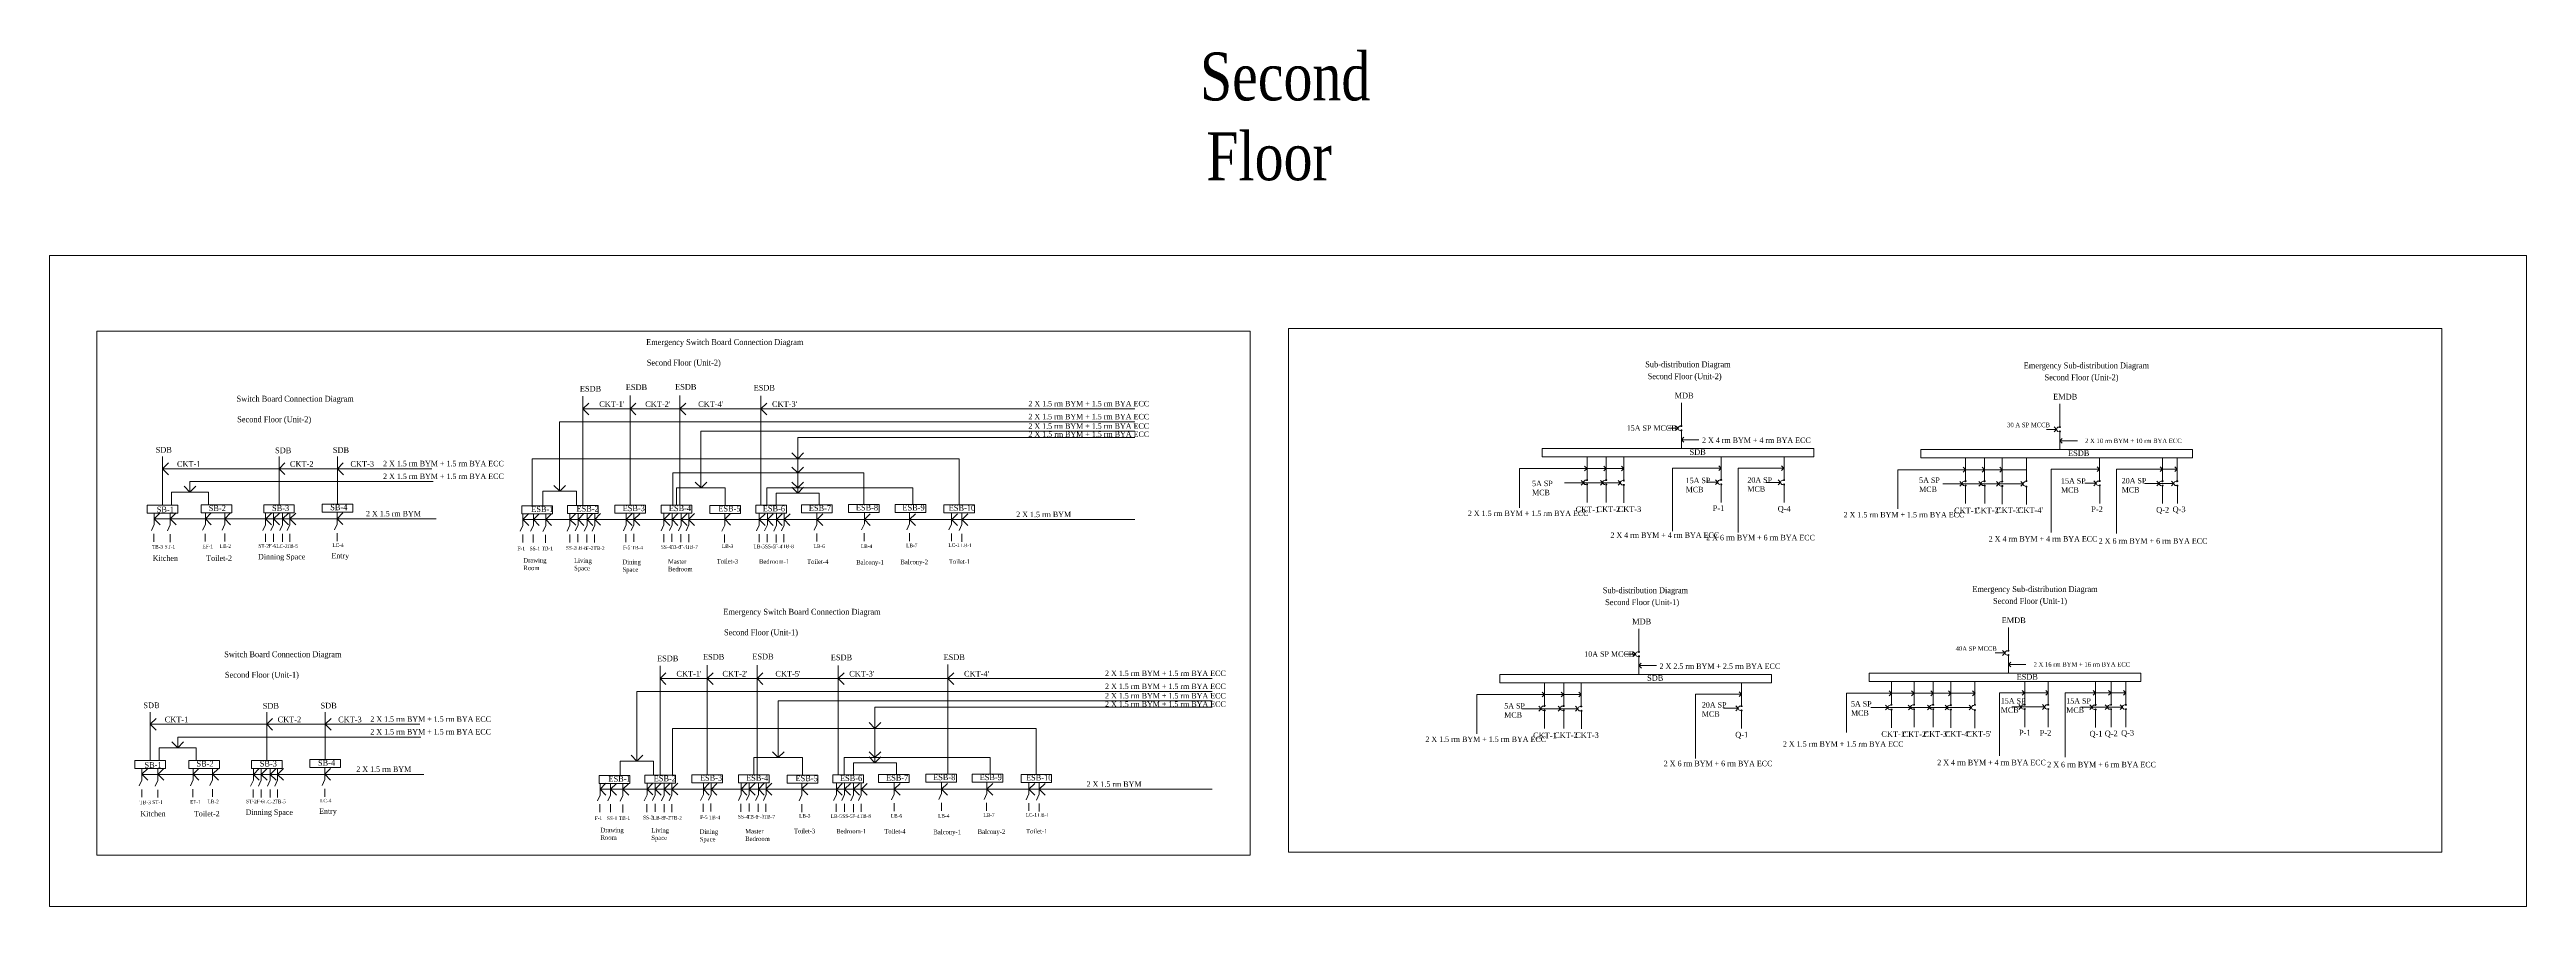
# Model space of a CAD drawing. Header units: inches. Extents: x -13742749 to 88736, y -40897 to 32194776.
# Drawn here: x 65265 to 88736, y -31133 to -23020 of the extents above; entities that cross this region are included whole.
import ezdxf

# ---------------------------------------------------------------- set-up
doc = ezdxf.new("R2010")
doc.units = ezdxf.units.IN
doc.header["$LTSCALE"] = 10
doc.header["$MEASUREMENT"] = 0
doc.linetypes.add('HIDDEN', pattern=[0.375, 0.25, -0.125])
for name, color, linetype, lineweight in [('ESDB_TEXT', 131, 'Continuous', 13), ('SDB_TEXT', 10, 'Continuous', 13), ('Switchboard_Diagram_My', 7, 'Continuous', 13), ('Text_My', 7, 'Continuous', 13)]:
    doc.layers.add(name, color=color, linetype=linetype, lineweight=lineweight)
doc.styles.get("Standard").update_dxf_attribs({"font": 'times.ttf', "width": 0.8})

msp = doc.modelspace()

# ---------------------------------------------------------------- linework, layer by layer
at = {"layer": 'ESDB_TEXT', "linetype": 'ByBlock', "ltscale": 10}
for p, q in [((83827.1304, -28758.93426), (83827.1304, -28924.16796)), ((74615.69186, -29447.56545), (71168.48885, -29447.56545)), ((71168.48885, -29447.56545), (71168.48885, -29889.88768))]:
    msp.add_line(p, q, dxfattribs=at)
at = {"layer": 'Switchboard_Diagram_My', "linetype": 'ByBlock', "ltscale": 10}
for p, q in [((70374.7138, -26478.21623), (70318.91772, -26422.54728)), ((70318.91818, -26542.75177), (70318.91818, -26301.0351)), ((70318.91818, -26422.54774), (70374.58713, -26366.75165)), ((70318.91818, -26421.89344), (75549.06376, -26421.89344)), ((70821.98504, -26478.21623), (70766.18895, -26422.54728)), ((70766.18941, -26538.48002), (70766.18941, -26296.76334)), ((70766.18941, -26422.54774), (70821.85836, -26366.75165)), ((71293.49789, -26478.21623), (71237.7018, -26422.54728)), ((71237.70226, -26538.48002), (71237.70226, -26296.76334)), ((71237.70226, -26422.54774), (71293.37121, -26366.75165)), ((72062.56883, -26478.21623), (72006.77274, -26422.54728)), ((72006.7732, -26540.68972), (72006.7732, -26298.97304)), ((72006.7732, -26422.54774), (72062.44215, -26366.75165)), ((80728.01925, -26365.01193), (80728.01925, -26579.61229)), ((84314.60182, -26375.37823), (84314.60182, -26589.97858)), ((70098.31731, -27202.74801), (70098.31731, -26544.86192)), ((70098.31731, -26544.86192), (75549.06376, -26544.86192)), ((70318.91818, -27336.63551), (70318.91818, -26542.75177)), ((70766.18941, -27332.36375), (70766.18941, -26538.48002)), ((71237.70226, -27332.36375), (71237.70226, -26538.48002)), ((71437.58045, -27170.72882), (71437.58045, -26634.40936)), ((71437.58045, -26634.40936), (75549.06376, -26634.40936)), ((72006.7732, -27334.57346), (72006.7732, -26540.68972)), ((72354.71379, -26894.31328), (72354.71379, -26693.83936)), ((72354.71379, -26693.83936), (75277.84902, -26693.83936)), ((75277.84902, -26693.83936), (75549.06376, -26693.83936)), ((80696.1579, -26605.59807), (80602.22227, -26605.59807)), ((80673.37012, -26582.86221), (80696.1579, -26605.59807)), ((80696.1579, -26605.59807), (80673.57197, -26628.23559)), ((80728.27851, -26713.8758), (80750.86445, -26691.23829)), ((80751.0663, -26736.61166), (80728.27851, -26713.8758)), ((80728.2818, -26631.25366), (80728.2818, -26796.48736)), ((80728.2818, -26713.87051), (80893.5516, -26713.87051)), ((84282.74047, -26615.96437), (84188.80484, -26615.96437)), ((84259.95269, -26593.22851), (84282.74047, -26615.96437)), ((84282.74047, -26615.96437), (84260.15453, -26638.60188)), ((84314.86108, -26724.2421), (84337.44702, -26701.60458)), ((84337.64887, -26746.97796), (84314.86108, -26724.2421)), ((84314.86437, -26641.61995), (84314.86437, -26806.85366)), ((84314.86437, -26724.2368), (84480.13416, -26724.2368)), ((66335.99578, -26989.38541), (66335.99578, -26872.96968)), ((66335.99578, -26989.38541), (66391.66473, -26933.58932)), ((66335.99578, -27332.71221), (66335.99578, -26989.38541)), ((66335.99578, -26989.38541), (68889.18335, -26989.38541)), ((66391.79186, -27045.05436), (66335.99578, -26989.38541)), ((67439.62032, -27330.80456), (67439.93904, -26990.4191)), ((67495.68368, -27044.87346), (67439.88759, -26989.20451)), ((67439.88805, -26989.20497), (67495.55701, -26933.40888)), ((67439.93904, -26990.4191), (67439.93904, -26874.00337)), ((68049.1382, -27045.0539), (67993.34211, -26989.38495)), ((67993.34257, -26990.93728), (67993.34257, -26874.52155)), ((67993.34257, -26989.38541), (68049.01152, -26933.58932)), ((67993.34257, -27323.17479), (67993.34257, -26990.93728)), ((73884.02564, -26894.31328), (69838.21215, -26894.31328)), ((69838.21215, -26894.31328), (69838.21215, -27340.84399)), ((72354.92696, -26894.31244), (72299.13087, -26838.64349)), ((72354.92696, -27029.14068), (72299.13087, -26973.47173)), ((72354.71379, -27029.14153), (72354.71379, -26894.31328)), ((72410.59546, -26838.51681), (72354.9265, -26894.3129)), ((72410.59546, -26973.34506), (72354.9265, -27029.14114)), ((73884.02564, -27329.55922), (73884.02564, -26894.31328)), ((80182.30822, -26987.60975), (79193.65627, -26987.60975)), ((79193.65627, -26987.60975), (79193.65627, -27358.75353)), ((79811.06988, -26964.56407), (79833.85766, -26987.29993)), ((79833.85766, -26987.29993), (79811.27173, -27009.93745)), ((79834.10988, -26876.04031), (79834.10988, -27090.64067)), ((79992.50068, -26964.65079), (80015.28847, -26987.38665)), ((80015.28847, -26987.38665), (79992.70253, -27010.02417)), ((80015.1765, -26876.21041), (80015.1765, -27090.81077)), ((80159.51662, -26964.78087), (80182.3044, -26987.51673)), ((80182.3044, -26987.51673), (80159.71847, -27010.15425)), ((80182.30822, -26880.30957), (80182.30822, -27094.90993)), ((81105.00353, -26983.34049), (80645.06034, -26983.34049)), ((80645.06034, -26983.34049), (80645.06034, -27580.86845)), ((81081.88162, -26960.59833), (81104.6694, -26983.33419)), ((81104.6694, -26983.33419), (81082.08346, -27005.97171)), ((81105.00353, -26876.04031), (81105.00353, -27090.64067)), ((81700.71347, -26983.51059), (81265.13665, -26983.51059)), ((81265.13665, -26983.51059), (81265.13665, -27592.33875)), ((81677.69319, -26960.75176), (81700.48097, -26983.48762)), ((81700.48097, -26983.48762), (81677.89504, -27006.12513)), ((81700.71347, -26876.21041), (81700.71347, -27090.81077)), ((83397.65245, -26974.93037), (83420.44023, -26997.66623)), ((83420.69245, -26886.40661), (83420.69245, -27101.00696)), ((83579.08325, -26975.01709), (83601.87103, -26997.75295)), ((83601.75907, -26886.57671), (83601.75907, -27101.17707)), ((83746.09919, -26975.14717), (83768.88697, -26997.88303)), ((83768.89079, -26886.40661), (83768.89079, -27101.00696)), ((83997.14026, -26886.40661), (83997.14026, -27101.00696)), ((84668.46418, -26970.96463), (84691.25197, -26993.70049)), ((84691.58609, -26886.40661), (84691.58609, -27101.00696)), ((85264.27576, -26971.11805), (85287.06354, -26993.85391)), ((85287.29603, -26886.57671), (85287.29603, -27101.17707)), ((85404.53696, -26971.12806), (85427.32474, -26993.86392)), ((85427.41443, -26886.57671), (85427.41443, -27101.17707)), ((66421.25386, -27210.71611), (66421.25386, -27332.71221)), ((66421.25386, -27210.71611), (66770.73807, -27210.71611)), ((66596.06131, -27210.71527), (66540.26522, -27155.04632)), ((66595.99596, -27210.71611), (66595.99596, -27110.00793)), ((66595.99596, -27110.00793), (68899.81838, -27110.00793)), ((66651.7298, -27154.91964), (66596.06085, -27210.71573)), ((66770.73807, -27330.80456), (66770.73807, -27210.71611)), ((69939.26424, -27340.84399), (69939.26424, -27202.74801)), ((69939.26424, -27202.74801), (70257.37039, -27202.74801)), ((70099.32533, -27202.74717), (70043.52924, -27147.07822)), ((70154.99382, -27146.95154), (70099.32487, -27202.74763)), ((70257.37039, -27202.74801), (70257.37039, -27336.63551)), ((72981.89896, -27029.14153), (71172.91083, -27029.14153)), ((71172.91083, -27029.14153), (71172.91083, -27332.36375)), ((71206.84481, -27336.32972), (71206.84481, -27170.72882)), ((71206.84481, -27170.72882), (71668.31609, -27170.72882)), ((71438.32816, -27170.72797), (71382.53207, -27115.05902)), ((71493.99665, -27114.93234), (71438.3277, -27170.72843)), ((71668.31609, -27170.72882), (71668.31609, -27335.82976)), ((73445.61764, -27170.53898), (72062.14221, -27170.53898)), ((72062.14221, -27170.53898), (72062.14221, -27334.57346)), ((72558.83292, -27220.38262), (72150.59466, -27220.38262)), ((72150.59466, -27220.38262), (72150.59466, -27334.57346)), ((72354.92696, -27170.53814), (72299.13087, -27114.86918)), ((72354.92696, -27220.38178), (72299.13087, -27164.71282)), ((72354.71379, -27170.53898), (72354.71379, -27029.14153)), ((72354.71379, -27220.38262), (72354.71379, -27170.53898)), ((72410.59546, -27114.74251), (72354.9265, -27170.5386)), ((72410.59546, -27164.58615), (72354.9265, -27220.38224)), ((72558.83292, -27330.36498), (72558.83292, -27220.38262)), ((72981.89896, -27326.09322), (72981.89896, -27029.14153)), ((73445.61764, -27326.09322), (73445.61764, -27170.53898)), ((80150.44924, -27121.69635), (79619.47068, -27121.69635)), ((79779.70781, -27098.93236), (79802.49559, -27121.66822)), ((79802.49559, -27121.66822), (79779.90966, -27144.30574)), ((79834.37243, -27143.39605), (79834.37243, -27308.62975)), ((79961.49433, -27098.87232), (79984.28211, -27121.60818)), ((79984.28211, -27121.60818), (79961.69617, -27144.2457)), ((80015.43905, -27143.56615), (80015.43905, -27308.79985)), ((80127.80731, -27099.01908), (80150.59509, -27121.75494)), ((80150.59509, -27121.75494), (80128.00915, -27144.39246)), ((80182.57077, -27147.66531), (80182.57077, -27312.89901)), ((81073.14218, -27116.62645), (80966.08326, -27116.62645)), ((81050.40944, -27093.89263), (81073.19723, -27116.62849)), ((81073.19723, -27116.62849), (81050.61129, -27139.26601)), ((81105.26608, -27142.28204), (81105.26608, -27307.51574)), ((81668.85212, -27117.91056), (81528.70338, -27117.91056)), ((81646.06857, -27095.14006), (81668.85635, -27117.87592)), ((81668.85635, -27117.87592), (81646.27042, -27140.51343)), ((81700.97602, -27143.56615), (81700.97602, -27308.79985)), ((83768.89079, -26997.97604), (82780.23884, -26997.97604)), ((82780.23884, -26997.97604), (82780.23884, -27369.11983)), ((83737.03181, -27132.06265), (83206.05325, -27132.06265)), ((83366.29038, -27109.29866), (83389.07816, -27132.03452)), ((83389.07816, -27132.03452), (83366.49223, -27154.67203)), ((83420.44023, -26997.66623), (83397.8543, -27020.30375)), ((83420.955, -27153.76234), (83420.955, -27318.99605)), ((83548.07689, -27109.23862), (83570.86468, -27131.97448)), ((83570.86468, -27131.97448), (83548.27874, -27154.612)), ((83601.87103, -26997.75295), (83579.2851, -27020.39047)), ((83602.02162, -27153.93245), (83602.02162, -27319.16615)), ((83714.38987, -27109.38538), (83737.17766, -27132.12124)), ((83737.17766, -27132.12124), (83714.59172, -27154.75875)), ((83737.02944, -27132.37602), (83966.10373, -27132.84141)), ((83768.88697, -26997.88303), (83746.30104, -27020.52054)), ((83768.89079, -26997.97604), (83997.14026, -26997.97604)), ((83769.15334, -27158.0316), (83769.15334, -27323.26531)), ((83943.38465, -27110.09914), (83966.17243, -27132.835)), ((83966.17243, -27132.835), (83943.5865, -27155.47252)), ((83997.40281, -27163.15805), (83997.40281, -27328.39175)), ((84691.58609, -26993.70678), (84231.64291, -26993.70678)), ((84231.64291, -26993.70678), (84231.64291, -27591.23475)), ((84659.72474, -27126.99275), (84552.66583, -27126.99275)), ((84636.99201, -27104.25893), (84659.7798, -27126.99479)), ((84659.7798, -27126.99479), (84637.19386, -27149.63231)), ((84691.25197, -26993.70049), (84668.66603, -27016.338)), ((84691.84864, -27152.64833), (84691.84864, -27317.88204)), ((85287.29603, -26993.87689), (84851.71922, -26993.87689)), ((84851.71922, -26993.87689), (84851.71922, -27602.70505)), ((85255.43468, -27128.27686), (85115.28595, -27128.27686)), ((85232.65114, -27105.50635), (85255.43892, -27128.24221)), ((85255.43892, -27128.24221), (85232.85298, -27150.87973)), ((85395.55308, -27128.27686), (85255.40435, -27128.27686)), ((85287.06354, -26993.85391), (85264.4776, -27016.49143)), ((85287.04062, -26993.87689), (85427.41443, -26993.87689)), ((85287.55858, -27153.93245), (85287.55858, -27319.16615)), ((85372.76954, -27105.50635), (85395.55732, -27128.24221)), ((85395.55732, -27128.24221), (85372.97138, -27150.87973)), ((85427.32474, -26993.86392), (85404.73881, -27016.50144)), ((85427.67698, -27153.93245), (85427.67698, -27319.16615)), ((66256.19661, -27409.00733), (66256.19661, -27518.02869)), ((66256.3976, -27462.84044), (66312.06655, -27407.04435)), ((66409.35693, -27412.06751), (66409.35693, -27521.08887)), ((66409.55791, -27462.84044), (66465.22687, -27407.04435)), ((66741.71668, -27407.47767), (66741.71668, -27516.49903)), ((66741.91767, -27462.84044), (66797.58662, -27407.04435)), ((66925.60583, -27462.84044), (66981.27478, -27407.04435)), ((66927.04133, -27405.94716), (66927.04133, -27514.96852)), ((67313.08186, -27410.42394), (67313.08186, -27519.4453)), ((67313.28285, -27463.81068), (67368.9518, -27408.01459)), ((67387.26143, -27410.42394), (67387.26143, -27519.4453)), ((67387.46241, -27463.81068), (67443.13136, -27408.01459)), ((67472.34811, -27410.42394), (67472.34811, -27519.4453)), ((67472.54909, -27463.81068), (67528.21805, -27408.01459)), ((67542.16354, -27410.42394), (67542.16354, -27519.4453)), ((67542.36452, -27463.81068), (67598.03348, -27408.01459)), ((67989.49222, -27462.22195), (68045.16117, -27406.42586)), ((67991.60077, -27403.88595), (67991.60077, -27512.90731)), ((69750.11963, -27416.29033), (69750.11963, -27525.31169)), ((69750.32227, -27469.67659), (69805.99122, -27413.8805)), ((69849.68916, -27470.80101), (69905.35811, -27415.00492)), ((69849.68916, -27416.29033), (69849.68916, -27525.31169)), ((69966.37243, -27419.3986), (69966.37243, -27528.41996)), ((69966.57506, -27470.80101), (70022.24402, -27415.00492)), ((70195.0749, -27414.7362), (70195.0749, -27523.75756)), ((70195.27753, -27468.12245), (70250.94648, -27412.32636)), ((70272.86446, -27413.18206), (70272.86446, -27522.20342)), ((70273.06709, -27469.67659), (70328.73605, -27413.8805)), ((70358.43105, -27416.29033), (70358.43105, -27525.31169)), ((70358.63368, -27469.67659), (70414.30264, -27413.8805)), ((70431.55439, -27414.7362), (70431.55439, -27523.75756)), ((70431.75703, -27468.12245), (70487.42598, -27412.32636)), ((70728.70756, -27411.62793), (70728.70756, -27520.64929)), ((70728.9102, -27469.70615), (70784.57915, -27413.91006)), ((70801.65219, -27470.98013), (70857.32114, -27415.18405)), ((70801.83091, -27410.0738), (70801.83091, -27519.09516)), ((71086.53869, -27411.62793), (71086.53869, -27520.64929)), ((71086.73967, -27469.5988), (71142.40862, -27413.80271)), ((71164.32825, -27410.0738), (71164.32825, -27519.09516)), ((71164.52923, -27469.5988), (71220.19819, -27413.80271)), ((71249.89484, -27413.18206), (71249.89484, -27522.20342)), ((71250.09582, -27469.5988), (71305.76478, -27413.80271)), ((71321.07977, -27469.5988), (71376.74873, -27413.80271)), ((71323.01819, -27411.62793), (71323.01819, -27520.64929)), ((71662.89359, -27414.38436), (71662.89359, -27523.40573)), ((71663.09457, -27467.7711), (71718.76353, -27411.97501)), ((71989.25239, -27412.83023), (71989.25239, -27521.85159)), ((71989.25239, -27471.00875), (72044.92134, -27415.21266)), ((72067.04195, -27411.2761), (72067.04195, -27520.29746)), ((72067.24294, -27470.70556), (72122.91189, -27414.90947)), ((72152.60854, -27414.38436), (72152.60854, -27523.40573)), ((72152.77098, -27470.63821), (72208.43993, -27414.84212)), ((72225.73189, -27412.83023), (72225.73189, -27521.85159)), ((72225.93374, -27470.83514), (72281.60269, -27415.03905)), ((72537.14937, -27406.42639), (72537.14937, -27515.44775)), ((72537.51961, -27470.633), (72593.18856, -27414.83691)), ((72986.26269, -27470.73425), (73041.93164, -27414.93816)), ((72986.43877, -27402.00783), (72986.43877, -27511.02919)), ((73414.63808, -27402.43644), (73414.63808, -27511.4578)), ((73414.76836, -27470.50223), (73470.43731, -27414.70614)), ((73813.34895, -27404.66217), (73813.34895, -27513.68353)), ((73813.57564, -27470.57057), (73869.24459, -27414.77448)), ((73911.14883, -27408.65044), (73911.14883, -27517.6718)), ((73911.59405, -27470.57057), (73967.263, -27414.77448)), ((66256.19661, -27518.02869), (66230.43601, -27573.22658)), ((66254.94115, -27605.35631), (66254.94115, -27680.32595)), ((66311.99184, -27518.47526), (66256.19575, -27462.80631)), ((66256.19661, -27463.51801), (68929.31967, -27463.51801)), ((66409.35693, -27521.08887), (66383.59633, -27576.28676)), ((66408.10147, -27608.41648), (66408.10147, -27683.38612)), ((66465.15215, -27518.47526), (66409.35607, -27462.80631)), ((66741.71668, -27516.49903), (66715.95608, -27571.69692)), ((66740.46122, -27603.82664), (66740.46122, -27678.79628)), ((66797.51191, -27518.47526), (66741.71582, -27462.80631)), ((66927.04133, -27514.96852), (66901.28073, -27570.16641)), ((66981.20007, -27518.47526), (66925.40398, -27462.80631)), ((66925.78587, -27602.29613), (66925.78587, -27677.26577)), ((67313.08186, -27519.4453), (67287.32126, -27574.64319)), ((67311.8264, -27606.77292), (67311.8264, -27681.74256)), ((67368.87709, -27519.4455), (67313.081, -27463.77655)), ((67387.26143, -27519.4453), (67361.50082, -27574.64319)), ((67386.00596, -27606.77292), (67386.00596, -27681.74256)), ((67443.05665, -27519.4455), (67387.26056, -27463.77655)), ((67472.34811, -27519.4453), (67446.58751, -27574.64319)), ((67471.09265, -27606.77292), (67471.09265, -27681.74256)), ((67528.14333, -27519.4455), (67472.34725, -27463.77655)), ((67542.16354, -27519.4453), (67516.40294, -27574.64319)), ((67540.90808, -27606.77292), (67540.90808, -27681.74256)), ((67597.95876, -27519.4455), (67542.16268, -27463.77655)), ((67991.60077, -27512.90731), (67965.84017, -27568.1052)), ((68045.08646, -27517.85677), (67989.29037, -27462.18782)), ((67990.34531, -27600.23493), (67990.34531, -27675.20457)), ((69750.11963, -27525.31169), (69724.35903, -27580.50958)), ((69748.86417, -27612.63931), (69748.86417, -27687.60895)), ((69750.11963, -27470.80101), (75549.06376, -27470.80101)), ((69805.91651, -27525.31141), (69750.12042, -27469.64245)), ((69849.68916, -27525.31169), (69823.92855, -27580.50958)), ((69848.43369, -27612.63931), (69848.43369, -27687.60895)), ((69905.2834, -27526.43583), (69849.48731, -27470.76688)), ((69966.37243, -27528.41996), (69940.61183, -27583.61785)), ((69965.11696, -27615.74757), (69965.11696, -27690.71721)), ((70022.1693, -27526.43583), (69966.37322, -27470.76688)), ((70195.0749, -27523.75756), (70169.31429, -27578.95545)), ((70193.81943, -27611.08517), (70193.81943, -27686.05481)), ((70250.87177, -27523.75727), (70195.07568, -27468.08832)), ((70272.86446, -27522.20342), (70247.10386, -27577.40131)), ((70271.60899, -27609.53104), (70271.60899, -27684.50068)), ((70328.66133, -27525.31141), (70272.86525, -27469.64245)), ((70358.43105, -27525.31169), (70332.67045, -27580.50958)), ((70357.17558, -27612.63931), (70357.17558, -27687.60895)), ((70414.22792, -27525.31141), (70358.43184, -27469.64245)), ((70431.55439, -27523.75756), (70405.79379, -27578.95545)), ((70430.29893, -27611.08517), (70430.29893, -27686.05481)), ((70487.35127, -27523.75727), (70431.55518, -27468.08832)), ((70728.70756, -27520.64929), (70702.94696, -27575.84718)), ((70727.4521, -27607.97691), (70727.4521, -27682.94655)), ((70784.50444, -27525.34097), (70728.70835, -27469.67202)), ((70801.83091, -27519.09516), (70776.07031, -27574.29305)), ((70800.57544, -27606.42277), (70800.57544, -27681.39241)), ((70857.24643, -27526.61495), (70801.45034, -27470.946)), ((71086.53869, -27520.64929), (71060.77809, -27575.84718)), ((71085.28322, -27607.97691), (71085.28322, -27682.94655)), ((71142.33391, -27525.23362), (71086.53782, -27469.56467)), ((71164.32825, -27519.09516), (71138.56765, -27574.29305)), ((71163.07279, -27606.42277), (71163.07279, -27681.39241)), ((71220.12347, -27525.23362), (71164.32739, -27469.56467)), ((71249.89484, -27522.20342), (71224.13424, -27577.40131)), ((71248.63938, -27609.53104), (71248.63938, -27684.50068)), ((71305.69006, -27525.23362), (71249.89398, -27469.56467)), ((71323.01819, -27520.64929), (71297.25758, -27575.84718)), ((71376.67401, -27525.23362), (71320.87793, -27469.56467)), ((71321.76272, -27607.97691), (71321.76272, -27682.94655)), ((71662.89359, -27523.40573), (71637.13299, -27578.60362)), ((71661.63813, -27610.73334), (71661.63813, -27685.70298)), ((71718.68881, -27523.40592), (71662.89273, -27467.73697)), ((71989.25239, -27521.85159), (71963.49179, -27577.04948)), ((71987.99693, -27609.17921), (71987.99693, -27684.14885)), ((72044.84663, -27526.64356), (71989.05054, -27470.97461)), ((72067.04195, -27520.29746), (72041.28135, -27575.49535)), ((72065.78649, -27607.62507), (72065.78649, -27682.59471)), ((72122.83718, -27526.34038), (72067.04109, -27470.67143)), ((72152.60854, -27523.40573), (72126.84794, -27578.60362)), ((72151.35308, -27610.73334), (72151.35308, -27685.70298)), ((72208.36522, -27526.27302), (72152.56913, -27470.60407)), ((72225.73189, -27521.85159), (72199.97129, -27577.04948)), ((72224.47642, -27609.17921), (72224.47642, -27684.14885)), ((72281.52798, -27526.46996), (72225.73189, -27470.80101)), ((72537.14937, -27515.44775), (72511.38877, -27570.64564)), ((72535.8939, -27602.77537), (72535.8939, -27677.74501)), ((72593.11385, -27526.26782), (72537.31776, -27470.59887)), ((72986.43877, -27511.02919), (72960.67817, -27566.22708)), ((72985.18331, -27598.3568), (72985.18331, -27673.32644)), ((73041.85693, -27526.36907), (72986.06084, -27470.70012)), ((73414.63808, -27511.4578), (73388.87748, -27566.65569)), ((73413.38261, -27598.78541), (73413.38261, -27673.75505)), ((73470.3626, -27526.13705), (73414.56651, -27470.46809)), ((73813.34895, -27513.68353), (73787.58835, -27568.88142)), ((73812.09348, -27601.01115), (73812.09348, -27675.98079)), ((73869.16988, -27526.20539), (73813.37379, -27470.53644)), ((73911.14883, -27517.6718), (73885.38822, -27572.86969)), ((73909.89336, -27604.99942), (73909.89336, -27679.96906)), ((73967.18829, -27526.20539), (73911.3922, -27470.53644)), ((80325.64804, -28504.08612), (80325.64804, -28718.68648)), ((83826.86785, -28492.69253), (83826.86785, -28707.29289)), ((71050.5844, -29096.00394), (71050.5844, -28854.28726)), ((71497.85563, -29091.73218), (71497.85563, -28850.01551)), ((71969.36848, -29091.73218), (71969.36848, -28850.01551)), ((72738.43942, -29093.94189), (72738.43942, -28852.22521)), ((73778.0481, -29085.46165), (73778.0481, -28843.74497)), ((80293.78669, -28744.67226), (80199.85107, -28744.67226)), ((80270.99891, -28721.9364), (80293.78669, -28744.67226)), ((80293.78669, -28744.67226), (80271.20076, -28767.30978)), ((80325.90731, -28852.94999), (80348.49324, -28830.31248)), ((80348.69509, -28875.68585), (80325.90731, -28852.94999)), ((80325.91059, -28770.32785), (80325.91059, -28935.56155)), ((80325.91059, -28852.9447), (80491.18039, -28852.9447)), ((83795.0065, -28733.27868), (83701.07088, -28733.27868)), ((83772.21872, -28710.54282), (83795.0065, -28733.27868)), ((83795.0065, -28733.27868), (83772.42057, -28755.91619)), ((83827.12712, -28841.55641), (83849.71305, -28818.91889)), ((83849.9149, -28864.29227), (83827.12712, -28841.55641)), ((83827.1304, -28841.55111), (83992.4002, -28841.55111)), ((70829.98353, -29756.00018), (70829.98353, -29098.11409)), ((70829.98353, -29098.11409), (76280.72998, -29098.11409)), ((71106.38002, -29031.4684), (71050.58394, -28975.79945)), ((71050.5844, -28975.79991), (71106.25335, -28920.00382)), ((71050.5844, -28975.1456), (76280.72998, -28975.1456)), ((71050.5844, -29889.88768), (71050.5844, -29096.00394)), ((71553.65126, -29031.4684), (71497.85517, -28975.79945)), ((71497.85563, -28975.79991), (71553.52458, -28920.00382)), ((71497.85563, -29885.61592), (71497.85563, -29091.73218)), ((72025.16411, -29031.4684), (71969.36802, -28975.79945)), ((71969.36848, -28975.79991), (72025.03743, -28920.00382)), ((71969.36848, -29885.61592), (71969.36848, -29091.73218)), ((72794.23505, -29031.4684), (72738.43896, -28975.79945)), ((72738.43942, -28975.79991), (72794.10837, -28920.00382)), ((72738.43942, -29887.82562), (72738.43942, -29093.94189)), ((73833.84373, -29030.16212), (73778.04764, -28974.49317)), ((73778.0481, -28975.80055), (73833.71705, -28920.00447)), ((73778.0481, -29879.34539), (73778.0481, -29085.46165)), ((79408.69867, -29103.63827), (79431.48646, -29126.37412)), ((79431.73867, -29015.1145), (79431.73867, -29229.71486)), ((79590.12948, -29103.72499), (79612.91726, -29126.46084)), ((79612.80529, -29015.2846), (79612.80529, -29229.88496)), ((79779.93702, -29019.38376), (79779.93702, -29233.98412)), ((81275.32198, -29099.82595), (81298.10976, -29122.56181)), ((81298.34226, -29015.2846), (81298.34226, -29229.88496)), ((82695.88061, -29092.65493), (82718.6684, -29115.39079)), ((82718.84439, -29003.35761), (82718.84439, -29217.95797)), ((82909.91848, -29092.24468), (82932.70627, -29114.98054)), ((82932.95848, -29003.72091), (82932.95848, -29218.32127)), ((83091.34928, -29092.3314), (83114.13707, -29115.06726)), ((83114.0251, -29003.89102), (83114.0251, -29218.49137)), ((83258.36522, -29092.46148), (83281.15301, -29115.19734)), ((83281.15683, -29003.72091), (83281.15683, -29218.32127)), ((83487.92744, -29092.39143), (83510.71523, -29115.12729)), ((83509.4063, -29003.72091), (83509.4063, -29218.32127)), ((83958.11288, -29088.22223), (83980.90066, -29110.95809)), ((83981.15856, -29003.72091), (83981.15856, -29218.32127)), ((84180.73022, -29088.27894), (84203.518, -29111.0148)), ((84203.85213, -29003.72091), (84203.85213, -29218.32127)), ((84630.63999, -29088.35565), (84653.42777, -29111.09151)), ((84653.39771, -29005.4553), (84653.39771, -29220.05566)), ((84776.54179, -29088.43236), (84799.32957, -29111.16822)), ((84799.56207, -29003.89102), (84799.56207, -29218.49137)), ((84916.80299, -29088.44237), (84939.59078, -29111.17823)), ((84939.68047, -29003.89102), (84939.68047, -29218.49137)), ((66219.44534, -29408.459), (66219.44534, -29292.04327)), ((67323.3886, -29409.49268), (67323.3886, -29293.07696)), ((67876.79213, -29410.01087), (67876.79213, -29293.59514)), ((72169.24667, -29723.98098), (72169.24667, -29187.66153)), ((72169.24667, -29187.66153), (76280.72998, -29187.66153)), ((73086.38001, -29447.56545), (73086.38001, -29247.09152)), ((73086.38001, -29247.09152), (76009.51524, -29247.09152)), ((76009.51524, -29247.09152), (76280.72998, -29247.09152)), ((79779.93702, -29126.68394), (78791.28506, -29126.68394)), ((78791.28506, -29126.68394), (78791.28506, -29497.82772)), ((79748.07804, -29260.77055), (79217.09948, -29260.77055)), ((79377.3366, -29238.00655), (79400.12439, -29260.74241)), ((79400.12439, -29260.74241), (79377.53845, -29283.37993)), ((79431.48646, -29126.37412), (79408.90052, -29149.01164)), ((79432.00122, -29282.47024), (79432.00122, -29447.70394)), ((79559.12312, -29237.94652), (79581.9109, -29260.68238)), ((79581.9109, -29260.68238), (79559.32497, -29283.31989)), ((79612.91726, -29126.46084), (79590.33132, -29149.09836)), ((79613.06784, -29282.64034), (79613.06784, -29447.87404)), ((79725.4361, -29238.09327), (79748.22388, -29260.82913)), ((79748.22388, -29260.82913), (79725.63795, -29283.46665)), ((79757.14541, -29103.85506), (79779.9332, -29126.59092)), ((79779.9332, -29126.59092), (79757.34726, -29149.22844)), ((79780.19957, -29286.7395), (79780.19957, -29451.9732)), ((81298.34226, -29122.58478), (80862.76544, -29122.58478)), ((80862.76544, -29122.58478), (80862.76544, -29731.41294)), ((81266.48091, -29256.98476), (81126.33218, -29256.98476)), ((81243.69736, -29234.21425), (81266.48514, -29256.95011)), ((81266.48514, -29256.95011), (81243.89921, -29279.58763)), ((81298.10976, -29122.56181), (81275.52383, -29145.19933)), ((81298.60481, -29282.64034), (81298.60481, -29447.87404)), ((83281.15683, -29115.29035), (82292.50487, -29115.29035)), ((82292.50487, -29115.29035), (82292.50487, -29486.43413)), ((83478.37213, -29249.84235), (82522.8378, -29249.84235)), ((82663.22273, -29226.63965), (82686.01051, -29249.37551)), ((82686.01051, -29249.37551), (82663.42458, -29272.01302)), ((82718.6684, -29115.39079), (82696.08246, -29138.0283)), ((82719.10694, -29275.3926), (82719.10694, -29440.62631)), ((82878.55641, -29226.61297), (82901.3442, -29249.34882)), ((82901.3442, -29249.34882), (82878.75826, -29271.98634)), ((82932.70627, -29114.98054), (82910.12033, -29137.61805)), ((82933.22103, -29271.07665), (82933.22103, -29436.31035)), ((83060.34293, -29226.55293), (83083.13071, -29249.28879)), ((83083.13071, -29249.28879), (83060.54478, -29271.92631)), ((83114.13707, -29115.06726), (83091.55113, -29137.70477)), ((83114.28765, -29271.24675), (83114.28765, -29436.48046)), ((83226.65591, -29226.69969), (83249.44369, -29249.43554)), ((83249.44369, -29249.43554), (83226.85776, -29272.07306)), ((83281.15301, -29115.19734), (83258.56707, -29137.83485)), ((83281.15683, -29115.29035), (83509.4063, -29115.29035)), ((83281.41938, -29275.34591), (83281.41938, -29440.57961)), ((83455.65068, -29227.41345), (83478.43846, -29250.14931)), ((83478.43846, -29250.14931), (83455.85253, -29272.78683)), ((83510.71523, -29115.12729), (83488.12929, -29137.76481)), ((83509.66885, -29280.47236), (83509.66885, -29445.70606)), ((84203.85213, -29111.02109), (83743.90894, -29111.02109)), ((83743.90894, -29111.02109), (83743.90894, -29708.54906)), ((84171.99086, -29244.36419), (83860.17642, -29244.36419)), ((83926.09867, -29222.35705), (83948.88645, -29245.09291)), ((83948.88645, -29245.09291), (83926.30052, -29267.73042)), ((83980.90066, -29110.95809), (83958.31473, -29133.59561)), ((83981.42111, -29269.96264), (83981.42111, -29435.19634)), ((84149.25805, -29221.57324), (84172.04583, -29244.3091)), ((84172.04583, -29244.3091), (84149.45989, -29266.94661)), ((84203.518, -29111.0148), (84180.93207, -29133.65231)), ((84204.11468, -29269.96264), (84204.11468, -29435.19634)), ((84799.56207, -29111.19119), (84363.98525, -29111.19119)), ((84363.98525, -29111.19119), (84363.98525, -29720.01936)), ((84907.81912, -29245.59117), (84508.54889, -29245.59117)), ((84599.38802, -29222.63388), (84622.1758, -29245.36974)), ((84622.1758, -29245.36974), (84599.58987, -29268.00726)), ((84653.42777, -29111.09151), (84630.84183, -29133.72902)), ((84653.66026, -29272.81104), (84653.66026, -29438.04474)), ((84744.91717, -29222.82066), (84767.70495, -29245.55652)), ((84767.70495, -29245.55652), (84745.11902, -29268.19404)), ((84799.32957, -29111.16822), (84776.74364, -29133.80574)), ((84799.30665, -29111.19119), (84939.68047, -29111.19119)), ((84799.82462, -29271.24675), (84799.82462, -29436.48046)), ((84885.03557, -29222.82066), (84907.82335, -29245.55652)), ((84907.82335, -29245.55652), (84885.23742, -29268.19404)), ((84939.59078, -29111.17823), (84917.00484, -29133.81574)), ((84939.94302, -29271.24675), (84939.94302, -29436.48046)), ((66219.44534, -29408.459), (66275.11429, -29352.66291)), ((66219.44534, -29751.7858), (66219.44534, -29408.459)), ((66219.44534, -29408.459), (68772.63291, -29408.459)), ((66275.24142, -29464.12795), (66219.44534, -29408.459)), ((66479.44552, -29629.7897), (66479.44552, -29529.08152)), ((66479.44552, -29529.08152), (68783.26794, -29529.08152)), ((67323.06988, -29749.87814), (67323.3886, -29409.49268)), ((67379.13324, -29463.94705), (67323.33715, -29408.2781)), ((67323.33761, -29408.27855), (67379.00656, -29352.48247)), ((67932.58776, -29464.12749), (67876.79167, -29408.45854)), ((67876.79213, -29408.459), (67932.46108, -29352.66291)), ((67876.79213, -29742.24838), (67876.79213, -29410.01087)), ((73086.59318, -29447.56461), (73030.79709, -29391.89566)), ((73086.38001, -29582.39369), (73086.38001, -29447.56545)), ((73142.26168, -29391.76898), (73086.59272, -29447.56507)), ((74615.69186, -29882.81139), (74615.69186, -29447.56545)), ((66304.70342, -29629.7897), (66304.70342, -29751.7858)), ((66304.70342, -29629.7897), (66654.18763, -29629.7897)), ((66479.51087, -29629.78886), (66423.71478, -29574.1199)), ((66535.17936, -29573.99323), (66479.51041, -29629.78932)), ((66654.18763, -29749.87814), (66654.18763, -29629.7897)), ((70670.93046, -29894.09615), (70670.93046, -29756.00018)), ((70670.93046, -29756.00018), (70989.03661, -29756.00018)), ((70830.99155, -29755.99934), (70775.19546, -29700.33039)), ((70886.66004, -29700.20371), (70830.99109, -29755.9998)), ((70989.03661, -29756.00018), (70989.03661, -29889.88768)), ((71938.51103, -29889.58189), (71938.51103, -29723.98098)), ((71938.51103, -29723.98098), (72399.98231, -29723.98098)), ((72169.99438, -29723.98014), (72114.19829, -29668.31119)), ((72225.66287, -29668.18451), (72169.99392, -29723.9806)), ((72399.98231, -29723.98098), (72399.98231, -29889.08192)), ((74177.28387, -29723.79115), (72793.80843, -29723.79115)), ((72793.80843, -29723.79115), (72793.80843, -29887.82562)), ((73290.49914, -29773.63479), (72882.26088, -29773.63479)), ((72882.26088, -29773.63479), (72882.26088, -29887.82562)), ((73086.59318, -29723.7903), (73030.79709, -29668.12135)), ((73086.59318, -29773.63394), (73030.79709, -29717.96499)), ((73086.38001, -29723.79115), (73086.38001, -29582.39369)), ((73086.38001, -29773.63479), (73086.38001, -29723.79115)), ((73142.26168, -29667.99467), (73086.59272, -29723.79076)), ((73142.26168, -29717.83831), (73086.59272, -29773.6344)), ((73290.49914, -29883.61714), (73290.49914, -29773.63479)), ((74177.28387, -29879.34539), (74177.28387, -29723.79115)), ((66139.64617, -29937.10228), (66113.88557, -29992.30017)), ((66138.39071, -30024.4299), (66138.39071, -30099.39954)), ((66195.4414, -29937.54885), (66139.64531, -29881.8799)), ((66139.64617, -29828.08092), (66139.64617, -29937.10228)), ((66139.64617, -29882.5916), (68812.76923, -29882.5916)), ((66139.84716, -29881.91403), (66195.51611, -29826.11794)), ((66292.80649, -29940.16246), (66267.04589, -29995.36035)), ((66291.55103, -30027.49007), (66291.55103, -30102.45971)), ((66348.60171, -29937.54885), (66292.80563, -29881.8799)), ((66292.80649, -29831.1411), (66292.80649, -29940.16246)), ((66293.00747, -29881.91403), (66348.67643, -29826.11794)), ((66625.16624, -29935.57262), (66599.40564, -29990.77051)), ((66623.91078, -30022.90023), (66623.91078, -30097.86987)), ((66680.96147, -29937.54885), (66625.16538, -29881.8799)), ((66625.16624, -29826.55126), (66625.16624, -29935.57262)), ((66625.36723, -29881.91403), (66681.03618, -29826.11794)), ((66810.49089, -29934.04211), (66784.73029, -29989.24)), ((66864.64963, -29937.54885), (66808.85354, -29881.8799)), ((66809.05539, -29881.91403), (66864.72434, -29826.11794)), ((66809.23543, -30021.36972), (66809.23543, -30096.33936)), ((66810.49089, -29825.02075), (66810.49089, -29934.04211)), ((67196.53142, -29938.51889), (67170.77082, -29993.71678)), ((67195.27596, -30025.8465), (67195.27596, -30100.81614)), ((67252.32665, -29938.51909), (67196.53056, -29882.85013)), ((67196.53142, -29829.49753), (67196.53142, -29938.51889)), ((67196.73241, -29882.88427), (67252.40136, -29827.08818)), ((67270.71099, -29938.51889), (67244.95038, -29993.71678)), ((67269.45552, -30025.8465), (67269.45552, -30100.81614)), ((67326.50621, -29938.51909), (67270.71012, -29882.85013)), ((67270.71099, -29829.49753), (67270.71099, -29938.51889)), ((67270.91197, -29882.88427), (67326.58092, -29827.08818)), ((67355.79767, -29938.51889), (67330.03707, -29993.71678)), ((67354.54221, -30025.8465), (67354.54221, -30100.81614)), ((67411.59289, -29938.51909), (67355.79681, -29882.85013)), ((67355.79767, -29829.49753), (67355.79767, -29938.51889)), ((67355.99865, -29882.88427), (67411.66761, -29827.08818)), ((67425.6131, -29938.51889), (67399.8525, -29993.71678)), ((67424.35764, -30025.8465), (67424.35764, -30100.81614)), ((67481.40832, -29938.51909), (67425.61224, -29882.85013)), ((67425.6131, -29829.49753), (67425.6131, -29938.51889)), ((67425.81408, -29882.88427), (67481.48304, -29827.08818)), ((67875.05033, -29931.9809), (67849.28973, -29987.17879)), ((67928.53601, -29936.93036), (67872.73993, -29881.26141)), ((67872.94177, -29881.29554), (67928.61073, -29825.49945)), ((67873.79487, -30019.30851), (67873.79487, -30094.27815)), ((67875.05033, -29822.95954), (67875.05033, -29931.9809)), ((70481.78585, -29969.5425), (70481.78585, -30078.56386)), ((70481.78585, -30024.05318), (76280.72998, -30024.05318)), ((70537.58273, -30078.56357), (70481.78664, -30022.89462)), ((70481.98849, -30022.92875), (70537.65744, -29967.13266)), ((70636.94962, -30079.688), (70581.15353, -30024.01904)), ((70581.35538, -30024.05318), (70637.02433, -29968.25709)), ((70581.35538, -29969.5425), (70581.35538, -30078.56386)), ((70698.03865, -29972.65076), (70698.03865, -30081.67212)), ((70753.83553, -30079.688), (70698.03944, -30024.01904)), ((70698.24129, -30024.05318), (70753.91024, -29968.25709)), ((70926.74112, -29967.98836), (70926.74112, -30077.00972)), ((70982.53799, -30077.00944), (70926.74191, -30021.34049)), ((70926.94375, -30021.37462), (70982.61271, -29965.57853)), ((71004.53068, -29966.43423), (71004.53068, -30075.45559)), ((71060.32756, -30078.56357), (71004.53147, -30022.89462)), ((71004.73332, -30022.92875), (71060.40227, -29967.13266)), ((71090.09727, -29969.5425), (71090.09727, -30078.56386)), ((71145.89415, -30078.56357), (71090.09806, -30022.89462)), ((71090.29991, -30022.92875), (71145.96886, -29967.13266)), ((71163.22061, -29967.98836), (71163.22061, -30077.00972)), ((71219.01749, -30077.00944), (71163.2214, -30021.34049)), ((71163.42325, -30021.37462), (71219.0922, -29965.57853)), ((71460.37378, -29964.8801), (71460.37378, -30073.90146)), ((71516.17066, -30078.59314), (71460.37457, -30022.92419)), ((71460.57642, -30022.95832), (71516.24537, -29967.16223)), ((71588.91265, -30079.86712), (71533.11656, -30024.19817)), ((71533.31841, -30024.2323), (71588.98736, -29968.43621)), ((71533.49713, -29963.32596), (71533.49713, -30072.34732)), ((71874.00013, -30078.48579), (71818.20404, -30022.81684)), ((71818.20491, -29964.8801), (71818.20491, -30073.90146)), ((71818.40589, -30022.85097), (71874.07485, -29967.05488)), ((71951.7897, -30078.48579), (71895.99361, -30022.81684)), ((71895.99447, -29963.32596), (71895.99447, -30072.34732)), ((71896.19546, -30022.85097), (71951.86441, -29967.05488)), ((72037.35628, -30078.48579), (71981.5602, -30022.81684)), ((71981.56106, -29966.43423), (71981.56106, -30075.45559)), ((71981.76204, -30022.85097), (72037.431, -29967.05488)), ((72108.34023, -30078.48579), (72052.54415, -30022.81684)), ((72052.74599, -30022.85097), (72108.41495, -29967.05488)), ((72054.68441, -29964.8801), (72054.68441, -30073.90146)), ((72450.35503, -30076.65809), (72394.55895, -30020.98914)), ((72394.55981, -29967.63653), (72394.55981, -30076.65789)), ((72394.76079, -30021.02327), (72450.42975, -29965.22718)), ((72776.51285, -30079.89573), (72720.71676, -30024.22678)), ((72720.91861, -29966.0824), (72720.91861, -30075.10376)), ((72720.91861, -30024.26091), (72776.58756, -29968.46482)), ((72854.5034, -30079.59255), (72798.70731, -30023.9236)), ((72798.70817, -29964.52826), (72798.70817, -30073.54962)), ((72798.90916, -30023.95773), (72854.57811, -29968.16164)), ((72940.03144, -30079.52519), (72884.23535, -30023.85624)), ((72884.27476, -29967.63653), (72884.27476, -30076.65789)), ((72884.4372, -30023.89037), (72940.10615, -29968.09428)), ((72957.39811, -29966.0824), (72957.39811, -30075.10376)), ((73013.1942, -30079.72213), (72957.39811, -30024.05318)), ((72957.59996, -30024.08731), (73013.26891, -29968.29122)), ((73268.81559, -29959.67856), (73268.81559, -30068.69992)), ((73324.78007, -30079.51999), (73268.98398, -30023.85104)), ((73269.18583, -30023.88517), (73324.85478, -29968.08908)), ((73773.52315, -30079.62124), (73717.72706, -30023.95228)), ((73717.92891, -30023.98642), (73773.59786, -29968.19033)), ((73718.10499, -29955.25999), (73718.10499, -30064.28135)), ((74202.02882, -30079.38921), (74146.23273, -30023.72026)), ((74146.3043, -29955.6886), (74146.3043, -30064.70996)), ((74146.43458, -30023.75439), (74202.10353, -29967.9583)), ((74545.01517, -29957.91434), (74545.01517, -30066.9357)), ((74600.8361, -30079.45755), (74545.04001, -30023.7886)), ((74545.24186, -30023.82273), (74600.91082, -29968.02665)), ((74642.81505, -29961.90261), (74642.81505, -30070.92397)), ((74698.85451, -30079.45755), (74643.05842, -30023.7886)), ((74643.26027, -30023.82273), (74698.92922, -29968.02665)), ((70481.78585, -30078.56386), (70456.02525, -30133.76175)), ((70480.53039, -30165.89147), (70480.53039, -30240.86111)), ((70581.35538, -30078.56386), (70555.59478, -30133.76175)), ((70580.09991, -30165.89147), (70580.09991, -30240.86111)), ((70698.03865, -30081.67212), (70672.27805, -30136.87001)), ((70696.78318, -30168.99974), (70696.78318, -30243.96938)), ((70926.74112, -30077.00972), (70900.98052, -30132.20761)), ((70925.48565, -30164.33734), (70925.48565, -30239.30698)), ((71004.53068, -30075.45559), (70978.77008, -30130.65348)), ((71003.27521, -30162.78321), (71003.27521, -30237.75285)), ((71090.09727, -30078.56386), (71064.33667, -30133.76175)), ((71088.8418, -30165.89147), (71088.8418, -30240.86111)), ((71163.22061, -30077.00972), (71137.46001, -30132.20761)), ((71161.96515, -30164.33734), (71161.96515, -30239.30698)), ((71460.37378, -30073.90146), (71434.61318, -30129.09935)), ((71459.11832, -30161.22907), (71459.11832, -30236.19871)), ((71533.49713, -30072.34732), (71507.73653, -30127.54521)), ((71532.24166, -30159.67494), (71532.24166, -30234.64458)), ((71818.20491, -30073.90146), (71792.44431, -30129.09935)), ((71816.94944, -30161.22907), (71816.94944, -30236.19871)), ((71895.99447, -30072.34732), (71870.23387, -30127.54521)), ((71894.73901, -30159.67494), (71894.73901, -30234.64458)), ((71981.56106, -30075.45559), (71955.80046, -30130.65348)), ((71980.3056, -30162.78321), (71980.3056, -30237.75285)), ((72054.68441, -30073.90146), (72028.9238, -30129.09935)), ((72053.42894, -30161.22907), (72053.42894, -30236.19871)), ((72394.55981, -30076.65789), (72368.79921, -30131.85578)), ((72393.30435, -30163.98551), (72393.30435, -30238.95515)), ((72720.91861, -30075.10376), (72695.15801, -30130.30165)), ((72719.66315, -30162.43137), (72719.66315, -30237.40101)), ((72798.70817, -30073.54962), (72772.94757, -30128.74752)), ((72797.45271, -30160.87724), (72797.45271, -30235.84688)), ((72884.27476, -30076.65789), (72858.51416, -30131.85578)), ((72883.0193, -30163.98551), (72883.0193, -30238.95515)), ((72957.39811, -30075.10376), (72931.63751, -30130.30165)), ((72956.14264, -30162.43137), (72956.14264, -30237.40101)), ((73268.81559, -30068.69992), (73243.05499, -30123.89781)), ((73267.56013, -30156.02753), (73267.56013, -30230.99717)), ((73718.10499, -30064.28135), (73692.34439, -30119.47924)), ((73716.84953, -30151.60897), (73716.84953, -30226.57861)), ((74146.3043, -30064.70996), (74120.5437, -30119.90785)), ((74145.04883, -30152.03758), (74145.04883, -30227.00722)), ((74545.01517, -30066.9357), (74519.25457, -30122.13359)), ((74543.75971, -30154.26331), (74543.75971, -30229.23295)), ((74642.81505, -30070.92397), (74617.05444, -30126.12186)), ((74641.55958, -30158.25158), (74641.55958, -30233.22122))]:
    msp.add_line(p, q, dxfattribs=at)
for points in [[(65265.13094, -24971.33087), (88735.92005, -24971.33087), (88735.92005, -31132.74573), (65265.13094, -31132.74573)], [(65713.55944, -25687.55287), (76643.47985, -25687.55287), (76643.47985, -30645.97399), (65713.55944, -30645.97399)], [(77004.70801, -25659.87557), (87934.62842, -25659.87557), (87934.62842, -30618.29669), (77004.70801, -30618.29669)], [(79409.09158, -26796.48736), (81983.22896, -26796.48736), (81983.22896, -26876.04031), (79409.09158, -26876.04031)], [(82995.67415, -26806.85366), (85569.81153, -26806.85366), (85569.81153, -26886.40661), (82995.67415, -26886.40661)], [(66190.88243, -27332.71221), (66481.10912, -27332.71221), (66481.10912, -27409.00733), (66190.88243, -27409.00733)], [(66702.59802, -27330.80456), (66992.82471, -27330.80456), (66992.82471, -27407.09968), (66702.59802, -27407.09968)], [(67294.50698, -27330.80456), (67584.73366, -27330.80456), (67584.73366, -27407.09968), (67294.50698, -27407.09968)], [(67848.22923, -27323.17479), (68138.45591, -27323.17479), (68138.45591, -27399.46992), (67848.22923, -27399.46992)], [(69740.97787, -27340.84399), (70031.20456, -27340.84399), (70031.20456, -27417.13911), (69740.97787, -27417.13911)], [(70173.80483, -27336.63551), (70464.03152, -27336.63551), (70464.03152, -27412.93063), (70173.80483, -27412.93063)], [(70621.07607, -27332.36375), (70911.30275, -27332.36375), (70911.30275, -27408.65888), (70621.07607, -27408.65888)], [(71061.73147, -27332.36375), (71351.95816, -27332.36375), (71351.95816, -27408.65888), (71061.73147, -27408.65888)], [(71523.20274, -27335.82976), (71813.42943, -27335.82976), (71813.42943, -27412.12488), (71523.20274, -27412.12488)], [(71956.68743, -27334.57346), (72246.91411, -27334.57346), (72246.91411, -27410.86858), (71956.68743, -27410.86858)], [(72389.51438, -27330.36498), (72679.74107, -27330.36498), (72679.74107, -27406.6601), (72389.51438, -27406.6601)], [(72836.78562, -27326.09322), (73127.0123, -27326.09322), (73127.0123, -27402.38835), (72836.78562, -27402.38835)], [(73277.44102, -27326.09322), (73567.66771, -27326.09322), (73567.66771, -27402.38835), (73277.44102, -27402.38835)], [(73738.91229, -27329.55922), (74029.13898, -27329.55922), (74029.13898, -27405.85435), (73738.91229, -27405.85435)], [(79006.72038, -28935.56155), (81580.85775, -28935.56155), (81580.85775, -29015.1145), (79006.72038, -29015.1145)], [(82507.94018, -28924.16796), (85082.07756, -28924.16796), (85082.07756, -29003.72091), (82507.94018, -29003.72091)], [(66074.33199, -29751.7858), (66364.55868, -29751.7858), (66364.55868, -29828.08092), (66074.33199, -29828.08092)], [(66586.04758, -29749.87814), (66876.27427, -29749.87814), (66876.27427, -29826.17327), (66586.04758, -29826.17327)], [(67177.95654, -29749.87814), (67468.18322, -29749.87814), (67468.18322, -29826.17327), (67177.95654, -29826.17327)], [(67731.67879, -29742.24838), (68021.90547, -29742.24838), (68021.90547, -29818.5435), (67731.67879, -29818.5435)], [(70472.6441, -29894.09615), (70762.87078, -29894.09615), (70762.87078, -29970.39128), (70472.6441, -29970.39128)], [(70905.47105, -29889.88768), (71195.69774, -29889.88768), (71195.69774, -29966.1828), (70905.47105, -29966.1828)], [(71352.74229, -29885.61592), (71642.96897, -29885.61592), (71642.96897, -29961.91104), (71352.74229, -29961.91104)], [(71793.39769, -29885.61592), (72083.62438, -29885.61592), (72083.62438, -29961.91104), (71793.39769, -29961.91104)], [(72254.86896, -29889.08192), (72545.09565, -29889.08192), (72545.09565, -29965.37705), (72254.86896, -29965.37705)], [(72688.35365, -29887.82562), (72978.58033, -29887.82562), (72978.58033, -29964.12075), (72688.35365, -29964.12075)], [(73121.1806, -29883.61714), (73411.40729, -29883.61714), (73411.40729, -29959.91227), (73121.1806, -29959.91227)], [(73568.45184, -29879.34539), (73858.67853, -29879.34539), (73858.67853, -29955.64051), (73568.45184, -29955.64051)], [(74009.10724, -29879.34539), (74299.33393, -29879.34539), (74299.33393, -29955.64051), (74009.10724, -29955.64051)], [(74470.57851, -29882.81139), (74760.8052, -29882.81139), (74760.8052, -29959.10652), (74470.57851, -29959.10652)]]:
    msp.add_lwpolyline(points, close=True, dxfattribs=at)
for centre in [(80728.01925, -26583.93491), (80728.57823, -26625.65359), (84314.60182, -26594.30121), (84315.1608, -26636.01988), (79834.10988, -27096.0773), (79834.66886, -27137.79598), (80015.1765, -27096.24741), (80015.73548, -27137.96608), (80182.30822, -27100.34656), (80182.8672, -27142.06524), (81105.00353, -27094.96329), (81105.5625, -27136.68197), (81700.71347, -27096.24741), (81701.27244, -27137.96608), (83420.69245, -27106.4436), (83421.25143, -27148.16227), (83601.75907, -27106.6137), (83602.31805, -27148.33238), (83768.89079, -27110.71286), (83769.44977, -27152.43153), (83997.14026, -27105.38963), (83997.69924, -27157.55798), (84691.58609, -27105.32959), (84692.14507, -27147.04826), (85287.29603, -27106.6137), (85287.85501, -27148.33238), (85427.41443, -27106.6137), (85427.97341, -27148.33238), (80325.64804, -28723.0091), (80326.20702, -28764.72778), (83826.86785, -28711.61552), (83827.42683, -28753.33419), (79431.73867, -29235.15149), (79432.29765, -29276.87017), (79612.80529, -29235.3216), (79613.36427, -29277.04027), (79779.93702, -29239.42075), (79780.496, -29281.13943), (81298.34226, -29235.3216), (81298.90124, -29277.04027), (82718.5728, -29222.93903), (82719.40337, -29269.79254), (82932.95848, -29223.75791), (82933.51746, -29265.47658), (83114.0251, -29223.92801), (83114.58408, -29265.64668), (83281.15683, -29228.02717), (83281.7158, -29269.74584), (83509.4063, -29222.70393), (83509.96527, -29274.87229), (83981.15856, -29222.6439), (83981.71754, -29264.36257), (84203.85213, -29222.6439), (84204.41111, -29264.36257), (84653.39771, -29225.49229), (84653.6772, -29267.63456), (84799.56207, -29223.92801), (84800.12105, -29265.64668), (84939.68047, -29223.92801), (84940.23945, -29265.64668)]:
    msp.add_circle(centre, 4.98846, dxfattribs=at)
for centre, start in [((80716.88286, -26605.59807), 89.133640239), ((84303.46543, -26615.96437), 89.133640239), ((79822.97349, -27117.74046), 89.133640239), ((80004.04011, -27117.91056), 89.133640239), ((80171.17183, -27122.00972), 89.133640239), ((81093.86713, -27116.62645), 89.133640239), ((81689.57707, -27117.91056), 89.133640239), ((83409.55606, -27128.10676), 89.133640239), ((83590.62267, -27128.27686), 89.133640239), ((83757.7544, -27132.37602), 89.133640239), ((83986.82868, -27132.84141), 89.133640239), ((84680.4497, -27126.99275), 89.133640239), ((85276.15964, -27128.27686), 89.133640239), ((85416.27804, -27128.27686), 89.133640239), ((80314.51165, -28744.67226), 89.133640239), ((83815.73146, -28733.27868), 89.133640239), ((79420.60228, -29256.81465), 89.133640239), ((79601.6689, -29256.98476), 89.133640239), ((79768.80063, -29261.08391), 89.133640239), ((81287.20587, -29256.98476), 89.133640239), ((82706.52881, -29249.60735), 89.133640239), ((82921.82209, -29245.42107), 89.133640239), ((83102.88871, -29245.59117), 89.133640239), ((83270.02043, -29249.69033), 89.133640239), ((83499.09472, -29250.15572), 89.133640239), ((83970.02217, -29244.30706), 91.636963645), ((84192.71574, -29244.30706), 89.133640239), ((84642.26132, -29247.15545), 89.133640239), ((84788.42568, -29245.59117), 89.133640239), ((84928.54407, -29245.59117), 89.133640239)]:
    msp.add_arc(centre, 20.72496, start, 269.133640239, dxfattribs=at)

# ---------------------------------------------------------------- texts
at = {"layer": 'ESDB_TEXT', "linetype": 'ByBlock', "attachment_point": 1}
for s, insert, char_height, width in [('2 X 1.5 rm BYM + 1.5 rm BYA ECC\\P', (74540.44819, -26346.43734), 51.6889078, 963.9761436), ('2 X 1.5 rm BYM + 1.5 rm BYA ECC\\P', (74540.44819, -26469.40583), 51.6889078, 963.9761436), ('2 X 1.5 rm BYM + 1.5 rm BYA ECC\\P', (74540.44819, -26558.95327), 51.6889078, 963.9761436), ('2 X 1.5 rm BYM + 1.5 rm BYA ECC\\P', (74541.37233, -26635.7365), 51.6889078, 963.9761436), ('5A SP\\PMCB', (82981.3101, -27071.71791), 51.688908, 187.9806697), ('15A SP\\PMCB\\P', (84325.5682, -27078.22186), 51.688908, 187.9806697), ('20A SP\\PMCB', (84900.46043, -27076.44745), 51.688908, 187.9806697), ('2 X 1.5 rm BYM ', (74425.11473, -27395.34492), 51.6889078, 963.9761436), ('2 X 1.5 rm BYM + 1.5 rm BYA ECC\\P', (82265.19963, -27398.14538), 51.6889078, 963.9761436), ('2 X 4 rm BYM + 4 rm BYA ECC\\P', (83640.15918, -27627.04109), 51.6889078, 867.810179), ('2 X 6 rm BYM + 6 rm BYA ECC', (84682.70451, -27646.50958), 51.6889078, 867.810179), ('2 X 1.5 rm BYM + 1.5 rm BYA ECC\\P', (75266.79867, -28899.68951), 51.6889078, 963.9761436), ('2 X 1.5 rm BYM + 1.5 rm BYA ECC\\P', (75266.79867, -29022.65799), 51.6889078, 963.9761436), ('2 X 1.5 rm BYM + 1.5 rm BYA ECC\\P', (75266.79867, -29112.20544), 51.6889078, 963.9761436), ('2 X 1.5 rm BYM + 1.5 rm BYA ECC\\P', (75266.79867, -29190.84605), 51.6889078, 963.9761436), ('5A SP\\PMCB', (82335.07191, -29189.08225), 51.688908, 187.9806697), ('15A SP\\PMCB\\P', (83754.83442, -29161.15862), 51.688908, 187.9806697), ('15A SP\\PMCB\\P', (84374.91074, -29161.15862), 51.688908, 187.9806697), ('2 X 1.5 rm BYM + 1.5 rm BYA ECC\\P', (81690.04484, -29568.84212), 51.6889078, 963.9761436), ('2 X 4 rm BYM + 4 rm BYA ECC\\P', (83152.42522, -29744.3554), 51.6889078, 867.810179), ('2 X 6 rm BYM + 6 rm BYA ECC', (84194.97054, -29763.82389), 51.6889078, 867.810179), ('2 X 1.5 rm BYM ', (75092.10719, -29948.59708), 51.6889078, 963.9761436)]:
    msp.add_mtext(s, dxfattribs=dict(at, insert=insert, char_height=char_height, width=width))
at = {"layer": 'ESDB_TEXT', "linetype": 'ByBlock', "ltscale": 10, "width": 2836.9979988, "attachment_point": 1}
for s, insert, char_height in [('30 A SP MCCB', (83814.76501, -26552.7616), 42.7519621), ('2 X 10 rm BYM + 10 rm BYA ECC', (84553.49717, -26702.98285), 42.7519621), ('Drawing\\PRoom', (69754.84048, -27835.10987), 42.751962), ('Living\\PSpace', (70235.96214, -27837.06646), 42.751962), ('Dining\\PSpace', (70694.18334, -27850.19138), 42.751962), ('Master\\PBedroom', (71125.46346, -27846.21324), 42.751962), ('Toilet-3', (71587.67388, -27844.12334), 42.751962), ('Bedroom-1', (71987.26422, -27845.84817), 42.751962), ('Toilet-4', (72443.22301, -27847.56767), 42.751962), ('Balcony-1', (72909.26195, -27853.73189), 42.751962), ('Balcony-2', (73328.48446, -27850.22792), 42.751962), ('Toilet-1', (73787.20914, -27846.23628), 42.751962), ('40A SP MCCB', (83327.03104, -28670.07591), 42.7519621), ('2 X 16 rm BYM + 16 rm BYA ECC', (84065.7632, -28820.29716), 42.7519621), ('Drawing\\PRoom', (70486.5067, -30388.36204), 42.751962), ('Living\\PSpace', (70967.62836, -30390.31863), 42.751962), ('Dining\\PSpace', (71425.84956, -30403.44355), 42.751962), ('Master\\PBedroom', (71857.12968, -30399.4654), 42.751962), ('Toilet-3', (72319.3401, -30397.37551), 42.751962), ('Bedroom-1', (72718.93044, -30399.10033), 42.751962), ('Toilet-4', (73174.88923, -30400.81984), 42.751962), ('Balcony-1', (73640.92817, -30406.98406), 42.751962), ('Balcony-2', (74060.15068, -30403.48009), 42.751962), ('Toilet-1', (74518.87536, -30399.48845), 42.751962)]:
    msp.add_mtext(s, dxfattribs=dict(at, insert=insert, char_height=char_height))
at = {"layer": 'SDB_TEXT', "linetype": 'ByBlock', "ltscale": 10, "width": 1913.0686274, "attachment_point": 1}
for s, insert, char_height in [('15A SP MCCB', (80210.28963, -26578.16194), 51.6889078), ('2 X 4 rm BYM + 4 rm BYA ECC', (80923.63062, -26692.99836), 51.6889078), ('2 X 1.5 rm BYM + 1.5 rm BYA ECC', (68425.77847, -26913.92927), 51.6889078), ('2 X 1.5 rm BYM + 1.5 rm BYA ECC', (68425.77847, -27034.55179), 51.6889078), ('5A SP\\PMCB', (79313.3158, -27101.99097), 51.688908), ('15A SP\\PMCB', (80769.04771, -27073.74381), 51.688908), ('20A SP\\PMCB', (81353.68819, -27069.58795), 51.688908), ('2 X 1.5 rm BYM ', (68263.51721, -27388.06187), 51.6889078), ('2 X 1.5 rm BYM + 1.5 rm BYA ECC', (78704.70701, -27384.96536), 51.6889078), ('2 X 4 rm BYM + 4 rm BYA ECC', (80055.75324, -27591.61422), 51.6889078), ('2 X 6 rm BYM + 6 rm BYA ECC', (80963.30961, -27614.66489), 51.6889078), ('Kitchen', (66241.9623, -27809.58011), 51.688908), ('Toilet-2', (66749.95434, -27809.55311), 51.688908), ('Dinning Space', (67240.27131, -27795.43345), 51.6889078), ('Entry', (67935.62545, -27785.69016), 51.688908), ('10A SP MCCB', (79807.91842, -28717.23613), 51.6889078), ('2 X 2.5 rm BYM + 2.5 rm BYA ECC', (80521.25941, -28832.07255), 51.6889078), ('2 X 1.5 rm BYM + 1.5 rm BYA ECC', (68304.65771, -29333.00286), 51.6889078), ('5A SP\\PMCB', (79049.42723, -29207.96172), 51.688908), ('20A SP\\PMCB', (80922.02144, -29198.7161), 51.688908), ('2 X 1.5 rm BYM + 1.5 rm BYA ECC', (68304.65771, -29453.62537), 51.6889078), ('2 X 1.5 rm BYM + 1.5 rm BYA ECC', (78302.3358, -29524.03955), 51.6889078), ('2 X 1.5 rm BYM ', (68172.00227, -29807.13546), 51.6889078), ('2 X 6 rm BYM + 6 rm BYA ECC', (80560.9384, -29753.73908), 51.6889078), ('Kitchen', (66125.41185, -30228.6537), 51.688908), ('Toilet-2', (66633.4039, -30228.6267), 51.688908), ('Dinning Space', (67123.72087, -30214.50704), 51.6889078), ('Entry', (67819.07501, -30204.76375), 51.688908)]:
    msp.add_mtext(s, dxfattribs=dict(at, insert=insert, char_height=char_height))
at = {"layer": 'Switchboard_Diagram_My', "linetype": 'HIDDEN', "ltscale": 10, "char_height": 56.1488802, "width": 8180.5550433, "attachment_point": 1}
for s, insert in [('Emergency Switch Board Connection Diagram', (70918.40491, -25761.62518)), ('Second Floor (Unit-2)', (70924.58369, -25956.32468)), ('Sub-distribution Diagram', (80385.7488, -25972.20274)), ('Emergency Sub-distribution Diagram', (83972.33137, -25982.56904)), ('Second Floor (Unit-2)', (80408.46405, -26084.80134)), ('Second Floor (Unit-2)', (84169.14295, -26095.16763)), ('Switch Board Connection Diagram', (67037.16876, -26298.07541)), ('Second Floor (Unit-2)', (67043.34754, -26492.77491)), ('Sub-distribution Diagram', (79983.3776, -28111.27693)), ('Emergency Sub-distribution Diagram', (83484.5974, -28099.88334)), ('Emergency Switch Board Connection Diagram', (71650.07114, -28314.87735)), ('Second Floor (Unit-1)', (80006.09284, -28223.87553)), ('Second Floor (Unit-1)', (83681.40898, -28212.48194)), ('Second Floor (Unit-1)', (71656.24991, -28509.57685)), ('Switch Board Connection Diagram', (66920.61832, -28717.149)), ('Second Floor (Unit-1)', (66926.7971, -28911.8485))]:
    msp.add_mtext(s, dxfattribs=dict(at, insert=insert))
at = {"layer": 'Switchboard_Diagram_My', "linetype": 'ByBlock', "ltscale": 10, "attachment_point": 1}
for s, insert, char_height, width in [('ESDB', (70290.2053, -26204.47429), 53.808023, 1046.5951689), ('ESDB', (70725.66531, -26189.9741), 53.808023, 1046.5951689), ('ESDB', (71193.05612, -26187.07423), 53.808023, 1046.5951689), ('ESDB', (71936.85279, -26195.11405), 53.808023, 1046.5951689), ('MDB', (80664.36794, -26269.30613), 53.808023, 1046.5951689), ('EMDB', (84250.95051, -26279.67243), 53.808023, 1046.5951689), ("CKT-1'", (70473.78387, -26349.48075), 53.808023, 1046.5951689), ("CKT-2'", (70909.66165, -26349.48075), 53.808023, 1046.5951689), ("CKT-4'", (71411.47277, -26349.48075), 53.808023, 1046.5951689), ("CKT-3'", (72111.07536, -26349.48075), 53.808023, 1046.5951689), ('SDB', (66270.89798, -26782.78656), 53.808023, 1046.5951689), ('CKT-1', (66472.76863, -26916.97273), 53.808023, 1046.5951689), ('SDB', (67402.39985, -26788.09018), 53.808023, 1046.5951689), ('CKT-2', (67542.94124, -26916.58377), 53.808023, 1046.5951689), ('SDB', (67949.63696, -26785.66111), 53.808023, 1046.5951689), ('CKT-3', (68116.34602, -26916.58377), 53.808023, 1046.5951689), ('SDB', (80805.70476, -26804.07097), 53.808023, 1046.5951689), ('ESDB', (84392.28732, -26814.43727), 53.808023, 1046.5951689), ('SB-1', (66281.05954, -27347.7866), 53.808023, 1046.5951689), ('SB-2', (66773.72462, -27335.07595), 53.808023, 1046.5951689), ('SB-3', (67373.76196, -27335.07595), 53.808023, 1046.5951689), ('SB-4', (67925.20466, -27327.44619), 53.808023, 1046.5951689), ('ESB-1', (69829.57815, -27345.11538), 53.808023, 1046.5951689), ('ESB-2', (70258.84438, -27340.60148), 53.808023, 1046.5951689), ('ESB-3', (70696.20473, -27336.32972), 53.808023, 1046.5951689), ('ESB-4', (71133.56721, -27336.32972), 53.808023, 1046.5951689), ('ESB-5', (71602.18992, -27339.79573), 53.808023, 1046.5951689), ('ESB-6', (72023.62557, -27338.53943), 53.808023, 1046.5951689), ('ESB-7', (72460.34747, -27334.33095), 53.808023, 1046.5951689), ('ESB-8', (72905.80192, -27330.05919), 53.808023, 1046.5951689), ('ESB-9', (73346.8901, -27330.05919), 53.808023, 1046.5951689), ('ESB-10', (73786.0865, -27333.27461), 53.808023, 1046.5951689), ('CKT-1', (79725.5093, -27347.55956), 53.808023, 1046.5951689), ('CKT-2', (79924.67496, -27345.68509), 53.808023, 1046.5951689), ('CKT-3', (80124.34031, -27344.39764), 53.808023, 1046.5951689), ('P-1', (81025.26934, -27334.52498), 53.808023, 1046.5951689), ('Q-4', (81640.92464, -27340.58199), 53.808023, 1046.5951689), ("CKT-1'", (83312.09187, -27357.92586), 53.808023, 1046.5951689), ("CKT-2'", (83511.25753, -27356.05139), 53.808023, 1046.5951689), ("CKT-3'", (83710.92288, -27354.76394), 53.808023, 1046.5951689), ("CKT-4'", (83916.37281, -27354.31033), 53.808023, 1046.5951689), ('P-2', (84611.85191, -27344.89128), 53.808023, 1046.5951689), ('Q-2', (85227.50721, -27350.94829), 53.808023, 1046.5951689), ('Q-3', (85382.98787, -27346.04531), 53.808023, 1046.5951689), ('LC-4', (67945.66028, -27695.25253), 34.302615, 667.2044202), ('LC-1', (73783.27745, -27695.23819), 34.302615, 667.2044202), ('TB-3', (66235.31026, -27711.30094), 34.302615, 667.2044202), ('ST-1', (66355.05271, -27709.89387), 34.302615, 667.2044202), ('EF-1', (66713.50321, -27706.96924), 34.302615, 667.2044202), ('LB-2', (66879.28406, -27704.03819), 34.302615, 667.2044202), ('ST-2', (67244.15908, -27702.09477), 34.302615, 667.2044202), ('F-6', (67342.453, -27702.09477), 34.302615, 667.2044202), ('LC-2', (67414.28135, -27704.75042), 34.302615, 667.2044202), ('TB-5', (67513.73893, -27703.50829), 34.302615, 667.2044202), ('F-1', (69700.21779, -27727.00343), 34.302615, 667.2044202), ('SS-1', (69815.01572, -27727.23376), 34.302615, 667.2044202), ('TB-1', (69929.32946, -27726.00615), 34.302615, 667.2044202), ('SS-2', (70157.9548, -27721.09485), 34.302615, 667.2044202), ('LB-8', (70250.14365, -27722.32246), 34.302615, 667.2044202), ('F-2', (70349.04259, -27723.32143), 34.302615, 667.2044202), ('TB-2', (70418.77232, -27724.31786), 34.302615, 667.2044202), ('F-5', (70698.82888, -27717.16733), 34.302615, 667.2044202), ('TB-4', (70781.79028, -27719.11801), 34.302615, 667.2044202), ('SS-4', (71057.73337, -27713.04575), 34.302615, 667.2044202), ('TB-6', (71142.78578, -27713.44399), 34.302615, 667.2044202), ('F-3', (71237.12562, -27712.49987), 34.302615, 667.2044202), ('TB-7', (71302.37767, -27712.96645), 34.302615, 667.2044202), ('LB-3', (71637.07696, -27704.52165), 34.302615, 667.2044202), ('LB-5', (71936.39795, -27708.16841), 34.302615, 667.2044202), ('SS-5', (72045.23596, -27707.80034), 34.302615, 667.2044202), ('F-4', (72139.69364, -27709.04146), 34.302615, 667.2044202), ('TB-8', (72211.78005, -27706.55839), 34.302615, 667.2044202), ('LB-6', (72505.92524, -27705.23628), 34.302615, 667.2044202), ('LB-4', (72953.67638, -27704.9511), 34.302615, 667.2044202), ('LB-7', (73382.44129, -27698.39286), 34.302615, 667.2044202), ('LB-1', (73898.88737, -27697.01506), 34.302615, 667.2044202), ('EMDB', (83763.21654, -28396.98674), 53.808023, 1046.5951689), ('MDB', (80261.99674, -28408.38032), 53.808023, 1046.5951689), ('ESDB', (71021.87152, -28757.72645), 53.808023, 1046.5951689), ('ESDB', (71457.33153, -28743.22627), 53.808023, 1046.5951689), ('ESDB', (71924.72234, -28740.3264), 53.808023, 1046.5951689), ('ESDB', (72668.51901, -28748.36622), 53.808023, 1046.5951689), ('ESDB', (73736.86627, -28745.73183), 53.808023, 1046.5951689), ("CKT-1'", (71205.45009, -28902.73292), 53.808023, 1046.5951689), ("CKT-2'", (71641.32787, -28902.73292), 53.808023, 1046.5951689), ("CKT-5'", (72143.13899, -28902.73292), 53.808023, 1046.5951689), ("CKT-3'", (72842.74158, -28902.73292), 53.808023, 1046.5951689), ("CKT-4'", (73930.55712, -28902.64306), 53.808023, 1046.5951689), ('SDB', (80403.33355, -28943.14516), 53.808023, 1046.5951689), ('ESDB', (83904.55336, -28931.75157), 53.808023, 1046.5951689), ('SDB', (66154.34754, -29201.86014), 53.808023, 1046.5951689), ('CKT-1', (66356.21819, -29336.04632), 53.808023, 1046.5951689), ('SDB', (67285.84941, -29207.16377), 53.808023, 1046.5951689), ('CKT-2', (67426.3908, -29335.65736), 53.808023, 1046.5951689), ('SDB', (67833.08652, -29204.7347), 53.808023, 1046.5951689), ('CKT-3', (67999.79558, -29335.65736), 53.808023, 1046.5951689), ('CKT-1', (79323.1381, -29486.63376), 53.808023, 1046.5951689), ('CKT-2', (79522.30376, -29484.75928), 53.808023, 1046.5951689), ('CKT-3', (79721.96911, -29483.47183), 53.808023, 1046.5951689), ('Q-1', (81238.55343, -29479.65618), 53.808023, 1046.5951689), ("CKT-1'", (82622.90552, -29473.75593), 53.808023, 1046.5951689), ("CKT-2'", (82824.3579, -29475.24017), 53.808023, 1046.5951689), ("CKT-3'", (83023.52356, -29473.3657), 53.808023, 1046.5951689), ("CKT-4'", (83223.18891, -29472.07825), 53.808023, 1046.5951689), ("CKT-5'", (83428.63884, -29471.62464), 53.808023, 1046.5951689), ('P-1', (83927.43381, -29460.46453), 53.808023, 1046.5951689), ('P-2', (84124.11794, -29462.20558), 53.808023, 1046.5951689), ('Q-1', (84595.56531, -29470.31051), 53.808023, 1046.5951689), ('Q-2', (84739.77324, -29468.2626), 53.808023, 1046.5951689), ('Q-3', (84895.2539, -29463.35962), 53.808023, 1046.5951689), ('SB-1', (66164.5091, -29766.86019), 53.808023, 1046.5951689), ('SB-2', (66657.17418, -29754.14954), 53.808023, 1046.5951689), ('SB-3', (67257.21152, -29754.14954), 53.808023, 1046.5951689), ('SB-4', (67808.65422, -29746.51978), 53.808023, 1046.5951689), ('ESB-1', (70561.24437, -29898.36755), 53.808023, 1046.5951689), ('ESB-2', (70990.5106, -29893.85365), 53.808023, 1046.5951689), ('ESB-3', (71427.87095, -29889.58189), 53.808023, 1046.5951689), ('ESB-4', (71865.23343, -29889.58189), 53.808023, 1046.5951689), ('ESB-5', (72333.85614, -29893.04789), 53.808023, 1046.5951689), ('ESB-6', (72755.29179, -29891.79159), 53.808023, 1046.5951689), ('ESB-7', (73192.01369, -29887.58311), 53.808023, 1046.5951689), ('ESB-8', (73637.46814, -29883.31136), 53.808023, 1046.5951689), ('ESB-9', (74078.55632, -29883.31136), 53.808023, 1046.5951689), ('ESB-10', (74517.75272, -29886.52678), 53.808023, 1046.5951689), ('TB-3', (66118.75982, -30130.37453), 34.302615, 667.2044202), ('ST-1', (66238.50227, -30128.96746), 34.302615, 667.2044202), ('EF-1', (66596.95277, -30126.04282), 34.302615, 667.2044202), ('LB-2', (66762.73362, -30123.11178), 34.302615, 667.2044202), ('ST-2', (67127.60864, -30121.16836), 34.302615, 667.2044202), ('F-6', (67225.90256, -30121.16836), 34.302615, 667.2044202), ('LC-2', (67297.73091, -30123.82401), 34.302615, 667.2044202), ('TB-5', (67397.18849, -30122.58188), 34.302615, 667.2044202), ('LC-4', (67829.10984, -30114.32612), 34.302615, 667.2044202), ('SS-2', (70889.62102, -30274.34702), 34.302615, 667.2044202), ('LB-8', (70981.80987, -30275.57463), 34.302615, 667.2044202), ('F-2', (71080.70881, -30276.57359), 34.302615, 667.2044202), ('TB-2', (71150.43854, -30277.57003), 34.302615, 667.2044202), ('F-5', (71430.49511, -30270.4195), 34.302615, 667.2044202), ('TB-4', (71513.4565, -30272.37018), 34.302615, 667.2044202), ('SS-4', (71789.39959, -30266.29792), 34.302615, 667.2044202), ('TB-6', (71874.452, -30266.69616), 34.302615, 667.2044202), ('F-3', (71968.79185, -30265.75203), 34.302615, 667.2044202), ('TB-7', (72034.0439, -30266.21861), 34.302615, 667.2044202), ('LB-3', (72368.74318, -30257.77381), 34.302615, 667.2044202), ('LB-5', (72668.06417, -30261.42058), 34.302615, 667.2044202), ('SS-5', (72776.90218, -30261.05251), 34.302615, 667.2044202), ('F-4', (72871.35986, -30262.29362), 34.302615, 667.2044202), ('TB-8', (72943.44627, -30259.81055), 34.302615, 667.2044202), ('LB-6', (73237.59147, -30258.48844), 34.302615, 667.2044202), ('LB-4', (73685.3426, -30258.20327), 34.302615, 667.2044202), ('LB-7', (74114.10751, -30251.64503), 34.302615, 667.2044202), ('LC-1', (74514.94367, -30248.49035), 34.302615, 667.2044202), ('LB-1', (74630.55359, -30250.26723), 34.302615, 667.2044202), ('F-1', (70431.88401, -30280.25559), 34.302615, 667.2044202), ('SS-1', (70546.68194, -30280.48593), 34.302615, 667.2044202), ('TB-1', (70660.99568, -30279.25831), 34.302615, 667.2044202)]:
    msp.add_mtext(s, dxfattribs=dict(at, insert=insert, char_height=char_height, width=width))
at = {"layer": 'Text_My', "linetype": 'Continuous', "ltscale": 10, "insert": (76166.45825, -23047.51522), "char_height": 453.6887308, "width": 2191.0130611, "attachment_point": 1}
msp.add_mtext('\\pi-60.63,l60.63,t121.3;Second    Floor', dxfattribs=at)

doc.saveas('drawing.dxf')
